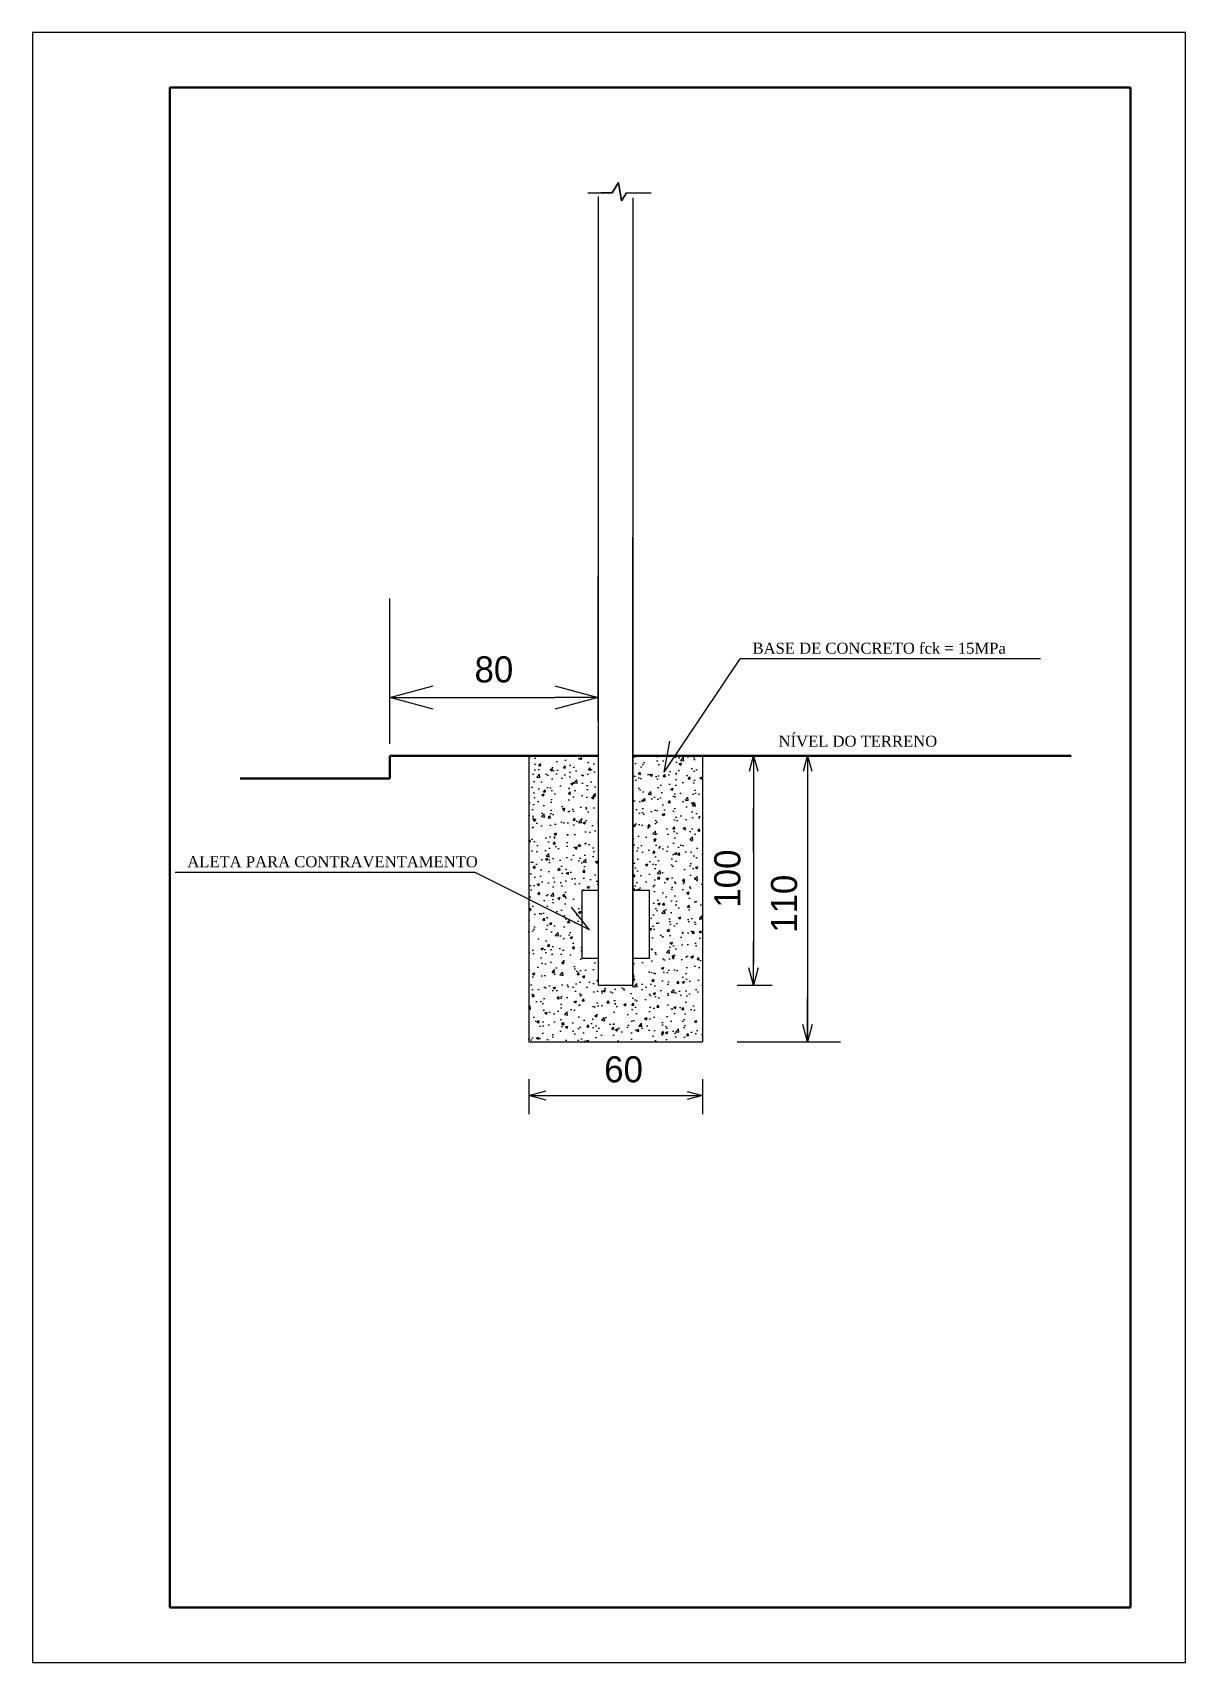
# Model space of a CAD drawing. Extents: x 620 to 1880, y 231 to 825.
# Drawn here: x 1250.5 to 1460.5, y 528.3 to 825.3 of the extents above; entities that cross this region are included whole.
import ezdxf

# ---------------------------------------------------------------- set-up
doc = ezdxf.new("R2010")
doc.units = 0
doc.header["$MEASUREMENT"] = 0
doc.layers.get('0').update_dxf_attribs({"linetype": 'CONTINUOUS'})
for name, color, linetype, lineweight in [('concreto', 36, 'CONTINUOUS', 13), ('linha', 7, 'CONTINUOUS', 18), ('QUAD', 7, 'CONTINUOUS', 25), ('texto', 1, 'CONTINUOUS', 18)]:
    doc.layers.add(name, color=color, linetype=linetype, lineweight=lineweight)
doc.layers.add('piso', color=127, linetype='CONTINUOUS')
doc.styles.add('STYLE1', font='TIMES.TTF')

msp = doc.modelspace()

# ---------------------------------------------------------------- texts
at = {"layer": 'texto', "color": 1, "lineweight": 18, "style": 'STYLE1'}
for s, p in [('BASE DE CONCRETO fck = 15MPa', (1381.607, 712.086)), ('NÍVEL DO TERRENO', (1386.357, 695.141)), ('ALETA PARA CONTRAVENTAMENTO', (1278.642, 673.173))]:
    msp.add_text(s, height=2.00216, dxfattribs=at).set_placement(p)
at = {"layer": 'texto', "color": 1, "lineweight": 18, "char_height": 4.7466, "attachment_point": 5}
for s, insert in [('80', (1334.496, 709.197)), ('60', (1358.118, 636.321))]:
    msp.add_mtext(s, dxfattribs=dict(at, insert=insert))
at = {"layer": 'texto', "color": 1, "lineweight": 18, "char_height": 4.7466, "attachment_point": 5, "rotation": 90}
for s, insert in [('100', (1377.05, 671.097)), ('110', (1387.381, 666.515))]:
    msp.add_mtext(s, dxfattribs=dict(at, insert=insert))

# ---------------------------------------------------------------- blocks, each defined once
blk = doc.blocks.new('_Open30')
at = {"color": 0, "linetype": 'ByBlock', "lineweight": -2}
for p, q in [((-1, 0.268), (0, 0)), ((0, 0), (-1, -0.268)), ((0, 0), (-1, 0))]:
    blk.add_line(p, q, dxfattribs=at)

# ---------------------------------------------------------------- hatches: boundary and pattern name
at = {"layer": 'concreto', "lineweight": 13}
h = msp.add_hatch(dxfattribs=at)
h.set_pattern_fill('AR-CONC', color=36, scale=0.632882, style=0)
h.set_pattern_definition([(50, (1003.4724, 351.357), (4.53941, -0.397147), [0.47466, -5.221276]), (355, (1003.4724, 351.357), (-0.878132, 4.76049), [0.37973, -4.17702]), (100.4514, (1003.8506, 351.324), (3.66128, 4.36334), [0.4034, -4.437402]), (46.1842, (1003.4724, 352.6227), (6.754376, -1.04754), [0.71199, -7.831915]), (96.6356, (1004.035, 352.5354), (5.91531, 6.16502), [0.6051, -6.6561]), (351.1842, (1003.4724, 352.623), (5.91531, 6.16502), [0.56959, -6.26553]), (21, (1004.1052, 352.3062), (3.777717, -2.548102), [0.47466, -5.221276]), (326, (1004.1052, 352.306), (1.5399, 4.589344), [0.37973, -4.17702]), (71.4514, (1004.42, 352.094), (5.317618, 2.041237), [0.4034, -4.437402]), (37.5, (1003.4724, 351.3569), (0.0769575, 2.1068253), [0, -4.12639, 0, -4.24031, 0, -4.192843]), (7.5, (1003.4724, 351.357), (1.66492, 2.496161), [0, -2.417609, 0, -4.031458, 0, -1.598027]), (327.5, (1002.061, 351.3569), (3.378466, -0.142746), [0, -1.582205, 0, -4.93648, 0, -6.550329]), (317.5, (1001.428, 351.357), (3.69088, 0.633546), [0, -2.056866, 0, -3.278329, 0, -4.651683])])
h.paths.add_polyline_path([(1372.493, 693.461), (1359.835, 693.461), (1359.835, 668.973), (1362.835, 668.973), (1362.835, 659.223), (1372.493, 648.203)])
h.paths.add_polyline_path([(1359.835, 651.709), (1353.507, 651.709), (1353.507, 656.586), (1350.507, 656.586), (1350.507, 668.973), (1353.507, 668.973), (1353.507, 693.461), (1340.849, 693.461), (1340.849, 641.376), (1372.493, 641.376), (1372.493, 648.203), (1362.835, 659.223), (1362.835, 656.586), (1359.835, 656.586)])

# ---------------------------------------------------------------- linework, layer by layer
at = {"layer": 'concreto', "color": 36, "lineweight": 13}
for p, q in [((1353.507, 699.79), (1353.507, 726.253)), ((1315.534, 695.669), (1315.534, 722.132)), ((1323.445, 704.102), (1345.596, 704.102))]:
    msp.add_line(p, q, dxfattribs=at)
at = {"layer": 'linha', "color": 7, "lineweight": 5}
for p, q in [((1351.586, 796.069), (1356.047, 796.069)), ((1356.047, 796.069), (1354.053, 796.069)), ((1356.047, 796.069), (1354.053, 796.069)), ((1357.192, 797.931), (1356.047, 796.069)), ((1357.192, 797.931), (1356.047, 796.069)), ((1356.047, 796.069), (1357.192, 797.931)), ((1357.742, 794.619), (1357.192, 797.931)), ((1357.742, 794.619), (1357.192, 797.931)), ((1357.192, 797.931), (1357.742, 794.619)), ((1358.659, 796.069), (1357.742, 794.619)), ((1358.659, 796.069), (1357.742, 794.619)), ((1357.742, 794.619), (1358.659, 796.069)), ((1358.659, 796.069), (1363.119, 796.069))]:
    msp.add_line(p, q, dxfattribs=at)
at = {"layer": 'linha', "color": 5, "lineweight": 18}
for p, q in [((1353.507, 795.376), (1353.507, 658.789)), ((1359.835, 795.13), (1359.835, 651.709)), ((1353.507, 734.871), (1353.507, 651.709)), ((1353.507, 733.308), (1353.507, 658.789)), ((1359.835, 658.789), (1359.835, 733.308)), ((1359.835, 658.789), (1359.835, 733.308)), ((1350.507, 668.973), (1350.507, 656.586)), ((1350.507, 668.973), (1353.507, 668.973)), ((1359.835, 668.973), (1362.835, 668.973)), ((1362.835, 656.586), (1362.835, 668.973)), ((1350.507, 656.586), (1353.507, 656.586)), ((1353.507, 658.789), (1353.507, 651.709)), ((1353.507, 658.789), (1353.507, 651.709)), ((1359.835, 651.709), (1359.835, 658.789)), ((1359.835, 651.709), (1359.835, 658.789)), ((1359.835, 656.586), (1362.835, 656.586)), ((1353.507, 651.709), (1359.835, 651.709)), ((1353.507, 651.709), (1359.835, 651.709)), ((1353.507, 651.709), (1359.835, 651.709))]:
    msp.add_line(p, q, dxfattribs=at)
at = {"layer": 'linha', "color": 7, "lineweight": 18}
for p, q in [((1365.496, 690.494), (1379.367, 711.154)), ((1434.04, 711.154), (1379.367, 711.154)), ((1365.496, 690.494), (1366.549, 696.125)), ((1340.849, 693.461), (1340.849, 641.376)), ((1372.493, 693.461), (1372.493, 641.376)), ((1381.046, 690.66), (1381.796, 693.461)), ((1381.796, 693.461), (1381.796, 655.488)), ((1381.796, 693.461), (1382.547, 690.66)), ((1390.887, 690.66), (1391.638, 693.461)), ((1391.638, 693.461), (1391.638, 641.376)), ((1391.638, 693.461), (1392.388, 690.66)), ((1381.796, 676.057), (1381.796, 683.968)), ((1331.076, 672.241), (1276.403, 672.241)), ((1351.883, 661.786), (1331.076, 672.241)), ((1351.883, 661.786), (1348.662, 665.892)), ((1381.796, 651.709), (1381.796, 659.62)), ((1381.796, 651.709), (1380.95, 654.868)), ((1382.643, 654.868), (1381.796, 651.709)), ((1391.638, 654.034), (1391.638, 641.376)), ((1378.822, 651.709), (1385.17, 651.709)), ((1378.822, 651.709), (1385.17, 651.709)), ((1391.638, 641.376), (1391.638, 649.287)), ((1391.638, 641.376), (1390.792, 644.535)), ((1392.484, 644.535), (1391.638, 641.376)), ((1340.849, 641.376), (1372.493, 641.376)), ((1378.822, 641.376), (1397.618, 641.376)), ((1340.849, 634.548), (1340.849, 628.201)), ((1340.849, 634.548), (1340.849, 628.201)), ((1372.493, 634.548), (1372.493, 628.201)), ((1372.493, 634.548), (1372.493, 628.201)), ((1340.849, 631.574), (1344.008, 632.421)), ((1340.849, 631.574), (1348.76, 631.574)), ((1344.008, 630.728), (1340.849, 631.574)), ((1348.76, 631.574), (1372.493, 631.574)), ((1369.692, 632.325), (1372.493, 631.574)), ((1372.493, 631.574), (1369.692, 630.824))]:
    msp.add_line(p, q, dxfattribs=at)
msp.add_lwpolyline([(1460.463, 825.271), (1250.463, 825.271), (1250.463, 528.271), (1460.463, 528.271)], close=True, dxfattribs=at)
at = {"layer": 'piso', "lineweight": 30}
for p, q in [((1315.534, 693.461), (1353.507, 693.461)), ((1315.534, 693.461), (1315.534, 689.323)), ((1359.835, 693.461), (1439.643, 693.461)), ((1315.534, 689.323), (1288.296, 689.323))]:
    msp.add_line(p, q, dxfattribs=at)
at = {"layer": 'QUAD', "color": 5, "lineweight": 30}
for p, q in [((1450.463, 815.271), (1275.463, 815.271)), ((1275.463, 815.271), (1275.463, 538.271)), ((1450.463, 538.271), (1450.463, 815.271)), ((1275.463, 538.271), (1450.463, 538.271))]:
    msp.add_line(p, q, dxfattribs=at)

# ---------------------------------------------------------------- block references
at = {"layer": 'concreto', "color": 36, "lineweight": 13, "xscale": 7.911024963948648, "yscale": 7.911024963948762, "zscale": 7.91102496394874, "rotation": 180}
msp.add_blockref('_Open30', (1315.534, 704.102), dxfattribs=at)
at = {"layer": 'concreto', "color": 36, "lineweight": 13, "xscale": 7.911024963948648, "yscale": 7.911024963948762, "zscale": 7.91102496394874}
msp.add_blockref('_Open30', (1353.507, 704.102), dxfattribs=at)

msp.set_redraw_order([(e.dxf.handle, doc.entitydb.next_handle()) for e in msp.query("TEXT MTEXT ATTDEF DIMENSION ARC_DIMENSION")])  # texts and dimensions are drawn at this point

doc.saveas('drawing.dxf')
